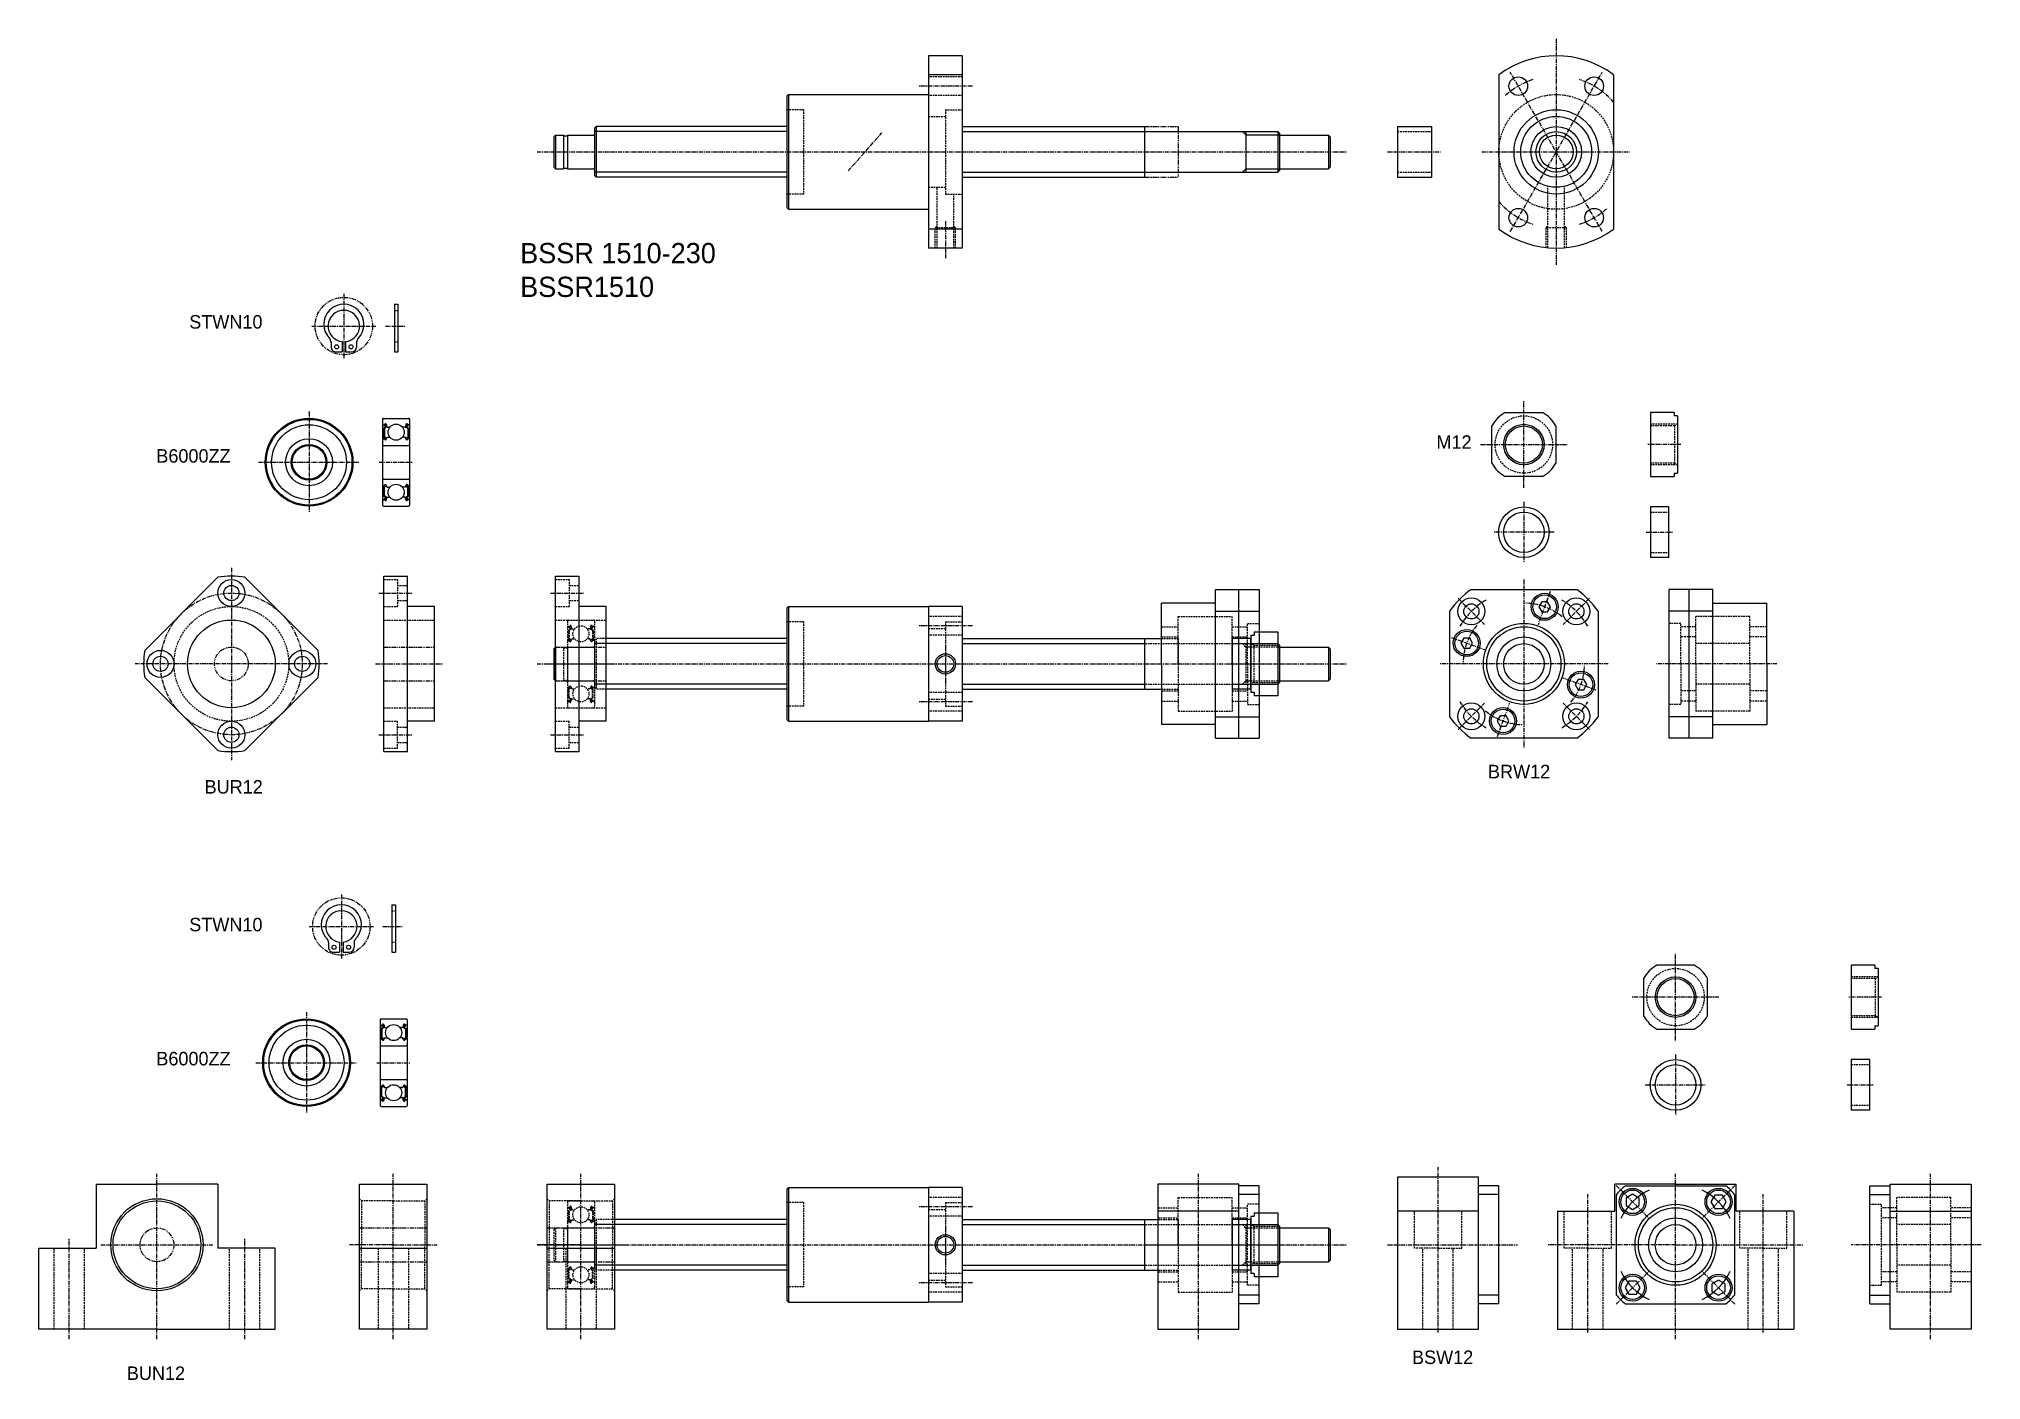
# Model space of a CAD drawing. Extents: x -133 to 443, y -316 to 82.
import ezdxf

# ---------------------------------------------------------------- set-up
doc = ezdxf.new("R2010")
doc.units = 0
for name, pattern in [('CENTER', [2, 1.25, -0.25, 0.25, -0.25]), ('DASHED', [0.75, 0.5, -0.25]), ('PHANTOM', [2.5, 1.25, -0.25, 0.25, -0.25, 0.25, -0.25])]:
    doc.linetypes.add(name, pattern=pattern)
doc.layers.get('0').update_dxf_attribs({"linetype": 'CONTINUOUS'})
doc.layers.add('CENTER', color=1, linetype='CENTER')

msp = doc.modelspace()

# ---------------------------------------------------------------- texts
at = {"color": 7, "linetype": 'CONTINUOUS'}
for s, p in [('BSSR 1510-230', (10, 15.14)), ('BSSR1510', (10, 5.14))]:
    msp.add_text(s, height=6, dxfattribs=at).set_placement(p)
for s, p in [('STWN10', (-88.04, -4.24)), ('B6000ZZ', (-97.8, -43.96)), ('M12', (281.51, -39.86)), ('BUR12', (-83.5, -142.02)), ('BRW12', (296.78, -137.5)), ('STWN10', (-88.04, -182.84)), ('B6000ZZ', (-97.8, -222.56)), ('BSW12', (274.28, -311.06)), ('BUN12', (-106.53, -315.78))]:
    msp.add_text(s, height=4).set_placement(p)

# ---------------------------------------------------------------- blocks, each defined once
blk = doc.blocks.new('BSSR1510')
at = {"color": 7, "linetype": 'CONTINUOUS'}
for p, q in [((-10, 28.5), (-10, -28.5)), ((0, 28.5), (-10, 28.5)), ((0, 28.5), (0, -28.5)), ((0, 22.87), (-10, 22.87)), ((-52, 16.5), (-51.5, 17)), ((-52, 16.5), (-52, -16.5)), ((-51.5, 17), (-10, 17)), ((-51.5, 17), (-51.5, -17)), ((-109, 7), (-108.5, 7.5)), ((-109, 7), (-109, -7)), ((-52, 7.5), (-108.5, 7.5)), ((-108.5, 7.5), (-108.5, -7.5)), ((0, 7.5), (54, 7.5)), ((54, 7.5), (54, -7.5)), ((54.2, 6), (93.5, 6)), ((84, 6), (84, -6)), ((93.5, 6), (93.5, -6)), ((93.5, 6), (94, 5.5)), ((-121, 4.5), (-120.5, 5)), ((-121, 4.5), (-121, -4.5)), ((-120.5, 5), (-120.5, -5)), ((-120.5, 5), (-118.15, 5)), ((-118.15, 5), (-118.15, -5)), ((-118.15, 4.8), (-117, 4.8)), ((-117, 5), (-117, -5)), ((-117, 5), (-109.2, 5)), ((-109, 3.6), (-109, 3.6)), ((-109, 0), (-109, 0)), ((94, 5.5), (94, -5.5)), ((94, 5), (108.5, 5)), ((108.5, 5), (108.5, -5)), ((108.5, 5), (109, 4.5)), ((109, 4.5), (109, -4.5)), ((-121, -4.5), (-120.5, -5)), ((-120.5, -5), (-118.15, -5)), ((-118.15, -4.8), (-117, -4.8)), ((-117, -5), (-109.2, -5)), ((94, -5.5), (93.5, -6)), ((94, -5), (108.5, -5)), ((109, -4.5), (108.5, -5)), ((-109, -7), (-108.5, -7.5)), ((-52, -7.5), (-108.5, -7.5)), ((0, -7.5), (54, -7.5)), ((54.2, -6), (93.5, -6)), ((-51.5, -17), (-52, -16.5)), ((-51.5, -17), (-10, -17)), ((0, -22.87), (-10, -22.87)), ((0, -28.5), (-10, -28.5))]:
    blk.add_line(p, q, dxfattribs=at)
at = {"color": 3, "linetype": 'DASHED'}
for p, q in [((0, 22.24), (-10, 22.24)), ((-47, 12.5), (-52, 12.5)), ((-47, 12.5), (-47, -12.5)), ((0, 16.74), (-10, 16.74)), ((-5, 12.5), (-5, -12.5)), ((-5, 12.5), (0, 12.5)), ((-10, 10.5), (-5, 10.5)), ((-10, -10.5), (-5, -10.5)), ((-7.46, -28.5), (-7.46, -10.5)), ((-47, -12.5), (-52, -12.5)), ((-5, -12.5), (0, -12.5)), ((-2.54, -28.5), (-2.54, -12.5)), ((-8, -22.5), (-7.46, -21.96)), ((-2, -22.5), (-8, -22.5)), ((-8, -28.5), (-8, -22.5)), ((-2, -22.5), (-2.54, -21.96)), ((-2, -28.5), (-2, -22.5))]:
    blk.add_line(p, q, dxfattribs=at)
at = {"color": 3, "linetype": 'CONTINUOUS'}
for p, q in [((-52, 6), (-109, 6)), ((0, 6), (54, 6)), ((83.05, 6), (84, 5.05)), ((84, 5.05), (94, 5.05)), ((83.05, -6), (84, -5.05)), ((84, -5.05), (94, -5.05)), ((-52, -6), (-109, -6)), ((0, -6), (54, -6))]:
    blk.add_line(p, q, dxfattribs=at)
at = {"color": 3, "linetype": 'PHANTOM'}
for p, q in [((54, 7.5), (64, 7.5)), ((64, 7.5), (64, -7.5)), ((54, -7.5), (64, -7.5))]:
    blk.add_line(p, q, dxfattribs=at)
at = {"color": 7, "linetype": 'CONTINUOUS'}
for centre, start, end in [((54.2, 6.2), 180, 270), ((-109.2, 5.2), 270, 0), ((-109.2, -5.2), 0, 90), ((54.2, -6.2), 90, 180)]:
    blk.add_arc(centre, 0.2, start, end, dxfattribs=at)
at = {"layer": 'CENTER', "color": 1, "linetype": 'CENTER'}
for p, q in [((3, 19.49), (-13, 19.49)), ((-126, 0), (114, 0)), ((-33.81, -5.66), (-23.81, 5.66)), ((-5, -20.55), (-5, -31.5))]:
    blk.add_line(p, q, dxfattribs=at)
blk = doc.blocks.new('BUN12')
at = {"color": 7, "linetype": 'CONTINUOUS'}
for p, q in [((0, -25), (0, 18)), ((0, 18), (20, 18)), ((20, 18), (20, -25)), ((0, -1), (20, -1)), ((20, -25), (0, -25))]:
    blk.add_line(p, q, dxfattribs=at)
at = {"color": 3, "linetype": 'DASHED'}
for p, q in [((0, 13.65), (0.65, 13)), ((0.65, 13), (0.65, 0)), ((10, 13), (0.65, 13)), ((10, 13), (19.35, 13)), ((20, 13.65), (19.35, 13)), ((19.35, 13), (19.35, 0)), ((0.65, -13), (0.65, 0)), ((19.35, -13), (19.35, 0)), ((5.5, -1), (5.5, -25)), ((14.5, -1), (14.5, -25)), ((0, -13.65), (0.65, -13)), ((10, -13), (0.65, -13)), ((10, -13), (19.35, -13)), ((20, -13.65), (19.35, -13))]:
    blk.add_line(p, q, dxfattribs=at)
at = {"color": 3, "linetype": 'PHANTOM'}
for p, q in [((0, 5), (20, 5)), ((0, -5), (20, -5))]:
    blk.add_line(p, q, dxfattribs=at)
at = {"layer": 'CENTER', "color": 1, "linetype": 'CENTER'}
for p, q in [((10, -28), (10, 21)), ((10, 0), (-3, 0)), ((10, 0), (23, 0))]:
    blk.add_line(p, q, dxfattribs=at)
blk = doc.blocks.new('BUR12')
at = {"color": 7, "linetype": 'CONTINUOUS'}
for p, q in [((0, -26), (0, 26)), ((0, 26), (7, 26)), ((7, -26), (7, 26)), ((15, 17), (7, 17)), ((15, -17), (15, 17)), ((15, -17), (7, -17)), ((0, -26), (7, -26))]:
    blk.add_line(p, q, dxfattribs=at)
at = {"color": 3, "linetype": 'DASHED'}
for p, q in [((0, 25), (4, 25)), ((4, 25), (4, 17)), ((4, 23.25), (7, 23.25)), ((4, 18.75), (7, 18.75)), ((0, 17), (4, 17)), ((0, 13), (15, 13)), ((0, -13), (15, -13)), ((0, -17), (4, -17)), ((4, -25), (4, -17)), ((7, -25), (7, -17)), ((4, -18.75), (7, -18.75)), ((0, -25), (4, -25)), ((4, -23.25), (7, -23.25))]:
    blk.add_line(p, q, dxfattribs=at)
at = {"color": 3, "linetype": 'PHANTOM'}
for p, q in [((0, 5), (15, 5)), ((0, -5), (15, -5))]:
    blk.add_line(p, q, dxfattribs=at)
at = {"layer": 'CENTER', "color": 1, "linetype": 'CENTER'}
for p, q in [((-1.5, 21), (8.5, 21)), ((-2.5, 0), (17.5, 0)), ((-1.5, -21), (8.5, -21))]:
    blk.add_line(p, q, dxfattribs=at)
blk = doc.blocks.new('BSW12')
at = {"color": 7, "linetype": 'CONTINUOUS'}
for p, q in [((0, -17.5), (0, 17.5)), ((0, 17.5), (6, 17.5)), ((6, -15.05), (6, 18)), ((6, 18), (30, 18)), ((30, 18), (30, -25)), ((0, 14.92), (6, 14.92)), ((6, 10), (30, 10)), ((0, -14.92), (6, -14.92)), ((6, -25), (6, -15.05)), ((0, -17.5), (6, -17.5)), ((30, -25), (6, -25))]:
    blk.add_line(p, q, dxfattribs=at)
at = {"color": 3, "linetype": 'DASHED'}
for p, q in [((0, 12), (3.5, 12)), ((3.5, -12), (3.5, 12)), ((8, 0), (8, 14)), ((24, 14), (8, 14)), ((24, 0), (24, 14)), ((8, 11), (3.5, 11)), ((8, 8), (3.5, 8)), ((24, 6), (8, 6)), ((30, 11), (24, 11)), ((30, 8), (24, 8)), ((8, 0), (8, -14)), ((24, 0), (24, -14)), ((8, -8), (3.5, -8)), ((8, -11), (3.5, -11)), ((24, -6), (8, -6)), ((30, -8), (24, -8)), ((30, -11), (24, -11)), ((0, -12), (3.5, -12)), ((24, -14), (8, -14))]:
    blk.add_line(p, q, dxfattribs=at)
at = {"layer": 'CENTER', "color": 1, "linetype": 'CENTER'}
for p, q in [((18, -28), (18, 21)), ((33, 0), (-5.5, 0))]:
    blk.add_line(p, q, dxfattribs=at)
blk = doc.blocks.new('BRW12')
at = {"color": 7, "linetype": 'CONTINUOUS'}
for p, q in [((0, 22), (0, -22)), ((13, 22), (0, 22)), ((6, -22), (6, 22)), ((13, -22), (13, 22)), ((13, 18), (29, 18)), ((29, 0), (29, 18)), ((13, 15.65), (0, 15.65)), ((29, 0), (29, -18)), ((13, -15.65), (0, -15.65)), ((13, -22), (0, -22)), ((13, -18), (29, -18))]:
    blk.add_line(p, q, dxfattribs=at)
at = {"color": 3, "linetype": 'DASHED'}
for p, q in [((3.5, 12), (0, 12)), ((3.5, 0), (3.5, 12)), ((8, 0), (8, 14)), ((24, 14), (8, 14)), ((24, 0), (24, 14)), ((8, 11), (3.5, 11)), ((8, 8), (3.5, 8)), ((24, 6), (8, 6)), ((29, 11), (24, 11)), ((29, 8), (24, 8)), ((3.5, 0), (3.5, -12)), ((8, 0), (8, -14)), ((24, 0), (24, -14)), ((8, -8), (3.5, -8)), ((8, -11), (3.5, -11)), ((24, -6), (8, -6)), ((29, -8), (24, -8)), ((29, -11), (24, -11)), ((3.5, -12), (0, -12)), ((24, -14), (8, -14))]:
    blk.add_line(p, q, dxfattribs=at)
at = {"layer": 'CENTER', "color": 1, "linetype": 'CENTER'}
blk.add_line((32, 0), (-3.71, 0), dxfattribs=at)
blk = doc.blocks.new('M12NAT-V')
at = {"color": 7, "linetype": 'CONTINUOUS'}
for p, q in [((0, 9.5), (0, -9.5)), ((7, 9.5), (0, 9.5)), ((7, 9.5), (7, 8.5)), ((8, 8.5), (7, 8.5)), ((8, 8.5), (8, -8.5)), ((0, -9.5), (7, -9.5)), ((7, -8.5), (7, -9.5)), ((7, -8.5), (8, -8.5))]:
    blk.add_line(p, q, dxfattribs=at)
at = {"color": 3, "linetype": 'DASHED'}
for p, q in [((8, 6), (0, 6)), ((7.13, 5.5), (8, 6)), ((7.13, 5.5), (0, 5.5)), ((7.13, 5.5), (7.13, -5.5)), ((7.13, -5.5), (0, -5.5)), ((7.13, -5.5), (8, -6)), ((8, -6), (0, -6))]:
    blk.add_line(p, q, dxfattribs=at)
at = {"layer": 'CENTER', "color": 1, "linetype": 'CENTER'}
blk.add_line((9, 0), (-1, 0), dxfattribs=at)
blk = doc.blocks.new('SP12')
at = {"color": 7, "linetype": 'CONTINUOUS'}
for p, q in [((0, 7.5), (0, -7.5)), ((5.5, 7.5), (0, 7.5)), ((5.5, -7.5), (5.5, 7.5)), ((5.5, -7.5), (0, -7.5))]:
    blk.add_line(p, q, dxfattribs=at)
at = {"color": 3, "linetype": 'DASHED'}
for p, q in [((0, 6), (5.5, 6)), ((0, -6), (5.5, -6))]:
    blk.add_line(p, q, dxfattribs=at)
at = {"layer": 'CENTER', "color": 1, "linetype": 'CENTER'}
blk.add_line((-1.25, 0), (6.75, 0), dxfattribs=at)
blk = doc.blocks.new('B6000ZZ')
at = {"color": 3, "linetype": 'DASHED'}
for p, q in [((0, 12.7), (0, -12.7)), ((0.3, 13), (7.7, 13)), ((8, 12.7), (8, -12.7)), ((0.1, 11.1), (0.46, 11.1)), ((0.1, 6.95), (0.45, 6.95)), ((0.98, 10.5), (0.33, 10.12)), ((0.33, 10.12), (0.33, 7.3)), ((0.45, 11.09), (0.62, 11.29)), ((0.45, 6.95), (0.64, 6.72)), ((0.6, 10.67), (0.46, 10.82)), ((1.18, 10.38), (0.53, 10.01)), ((0.53, 10.01), (0.53, 7.3)), ((0.93, 7.3), (0.53, 7.3)), ((0.53, 7.1), (0.93, 7.1)), ((0.6, 10.96), (0.77, 11.16)), ((0.74, 10.82), (0.6, 10.96)), ((0.6, 10.67), (0.74, 10.82)), ((0.79, 6.65), (0.89, 6.65)), ((0.93, 7.1), (0.93, 7.3)), ((0.95, 11.1), (0.98, 10.5)), ((1.08, 6.78), (1.28, 7.33)), ((1.15, 11.12), (1.2, 10.49)), ((1.18, 10.75), (1.18, 10.38)), ((1.3, 10.4), (2.15, 10.4)), ((1.37, 7.4), (2.15, 7.4)), ((6.7, 10.4), (5.85, 10.4)), ((6.63, 7.4), (5.85, 7.4)), ((6.92, 6.78), (6.72, 7.33)), ((6.85, 11.12), (6.8, 10.49)), ((6.82, 10.75), (6.82, 10.38)), ((6.82, 10.38), (7.47, 10.01)), ((7.05, 11.1), (7.02, 10.5)), ((7.02, 10.5), (7.67, 10.12)), ((7.07, 7.3), (7.47, 7.3)), ((7.07, 7.1), (7.07, 7.3)), ((7.47, 7.1), (7.07, 7.1)), ((7.21, 6.65), (7.11, 6.65)), ((7.4, 10.96), (7.23, 11.16)), ((7.26, 10.82), (7.4, 10.96)), ((7.4, 10.67), (7.26, 10.82)), ((7.55, 6.95), (7.36, 6.72)), ((7.55, 11.09), (7.38, 11.29)), ((7.4, 10.67), (7.54, 10.82)), ((7.47, 10.01), (7.47, 7.3)), ((7.9, 11.1), (7.54, 11.1)), ((7.9, 6.95), (7.55, 6.95)), ((7.67, 10.12), (7.67, 7.3)), ((0.3, 5), (7.7, 5)), ((0.3, -5), (7.7, -5)), ((0.1, -6.95), (0.45, -6.95)), ((0.1, -11.1), (0.46, -11.1)), ((0.33, -10.12), (0.33, -7.3)), ((0.98, -10.5), (0.33, -10.12)), ((0.45, -6.95), (0.64, -6.72)), ((0.45, -11.09), (0.62, -11.29)), ((0.6, -10.67), (0.46, -10.82)), ((0.53, -7.1), (0.93, -7.1)), ((0.53, -10.01), (0.53, -7.3)), ((0.93, -7.3), (0.53, -7.3)), ((1.18, -10.38), (0.53, -10.01)), ((0.6, -10.67), (0.74, -10.82)), ((0.74, -10.82), (0.6, -10.96)), ((0.6, -10.96), (0.77, -11.16)), ((0.79, -6.65), (0.89, -6.65)), ((0.93, -7.1), (0.93, -7.3)), ((0.95, -11.1), (0.98, -10.5)), ((1.08, -6.78), (1.28, -7.33)), ((1.15, -11.12), (1.2, -10.49)), ((1.18, -10.75), (1.18, -10.38)), ((1.3, -10.4), (2.15, -10.4)), ((1.37, -7.4), (2.15, -7.4)), ((6.63, -7.4), (5.85, -7.4)), ((6.7, -10.4), (5.85, -10.4)), ((6.92, -6.78), (6.72, -7.33)), ((6.85, -11.12), (6.8, -10.49)), ((6.82, -10.38), (7.47, -10.01)), ((6.82, -10.75), (6.82, -10.38)), ((7.02, -10.5), (7.67, -10.12)), ((7.05, -11.1), (7.02, -10.5)), ((7.47, -7.1), (7.07, -7.1)), ((7.07, -7.1), (7.07, -7.3)), ((7.07, -7.3), (7.47, -7.3)), ((7.21, -6.65), (7.11, -6.65)), ((7.4, -10.96), (7.23, -11.16)), ((7.4, -10.67), (7.26, -10.82)), ((7.26, -10.82), (7.4, -10.96)), ((7.55, -6.95), (7.36, -6.72)), ((7.55, -11.09), (7.38, -11.29)), ((7.4, -10.67), (7.54, -10.82)), ((7.47, -10.01), (7.47, -7.3)), ((7.9, -11.1), (7.54, -11.1)), ((7.9, -6.95), (7.55, -6.95)), ((7.67, -10.12), (7.67, -7.3)), ((0.3, -13), (7.7, -13))]:
    blk.add_line(p, q, dxfattribs=at)
for centre in [(4, 8.9), (4, -8.9)]:
    blk.add_circle(centre, 2.38, dxfattribs=at)
for centre, radius, start, end in [((0.3, 12.7), 0.3, 90, 180), ((7.7, 12.7), 0.3, 0, 90), ((0.1, 11.2), 0.1, 180, 270), ((0.1, 6.85), 0.1, 90, 180.81025), ((0.53, 7.3), 0.2, 180, 270), ((0.6, 10.96), 0.2, 140.13695, 225.00202), ((0.85, 11.1), 0.3, 4.93539, 140.13695), ((0.79, 6.85), 0.2, 219.97618, 270), ((0.85, 11.1), 0.1, 3.10166, 139.95027), ((0.89, 6.85), 0.2, 270, 339.99156), ((1.3, 10.5), 0.1, 184.93539, 270), ((1.37, 7.3), 0.1, 90, 159.99156), ((6.63, 7.3), 0.1, 20.00844, 90), ((6.7, 10.5), 0.1, 270, 355.06461), ((7.15, 11.1), 0.3, 39.86305, 175.06461), ((7.11, 6.85), 0.2, 200.00844, 270), ((7.15, 11.1), 0.1, 40.04973, 176.89834), ((7.21, 6.85), 0.2, 270, 320.02382), ((7.47, 7.3), 0.2, 270, 0), ((7.4, 10.96), 0.2, 314.99798, 39.86305), ((7.9, 11.2), 0.1, 270, 0), ((7.9, 6.85), 0.1, 359.18975, 90), ((0.3, 5.3), 0.3, 180, 270), ((7.7, 5.3), 0.3, 270, 0), ((0.3, -5.3), 0.3, 90, 180), ((7.7, -5.3), 0.3, 0, 90), ((0.1, -6.85), 0.1, 179.18975, 270), ((0.1, -11.2), 0.1, 90, 180), ((0.53, -7.3), 0.2, 90, 180), ((0.6, -10.96), 0.2, 134.99798, 219.86305), ((0.85, -11.1), 0.3, 219.86305, 355.06461), ((0.79, -6.85), 0.2, 90, 140.02382), ((0.85, -11.1), 0.1, 220.04973, 356.89834), ((0.89, -6.85), 0.2, 20.00844, 90), ((1.3, -10.5), 0.1, 90, 175.06461), ((1.37, -7.3), 0.1, 200.00844, 270), ((6.63, -7.3), 0.1, 270, 339.99156), ((6.7, -10.5), 0.1, 4.93539, 90), ((7.15, -11.1), 0.3, 184.93539, 320.13695), ((7.11, -6.85), 0.2, 90, 159.99156), ((7.15, -11.1), 0.1, 183.10166, 319.95027), ((7.21, -6.85), 0.2, 39.97618, 90), ((7.47, -7.3), 0.2, 0, 90), ((7.4, -10.96), 0.2, 320.13695, 45.00202), ((7.9, -6.85), 0.1, 270, 0.81025), ((7.9, -11.2), 0.1, 0, 90), ((0.3, -12.7), 0.3, 180, 270), ((7.7, -12.7), 0.3, 270, 0)]:
    blk.add_arc(centre, radius, start, end, dxfattribs=at)
at = {"layer": 'CENTER', "color": 1, "linetype": 'CENTER'}
blk.add_line((-1, 0), (9, 0), dxfattribs=at)
blk = doc.blocks.new('BSSR1510-2')
at = {"color": 7, "linetype": 'CONTINUOUS'}
for p, q in [((-52, 16.5), (-51.5, 17)), ((-52, 16.5), (-52, -16.5)), ((-51.5, 17), (-10, 17)), ((-51.5, 17), (-51.5, -17)), ((-10, 17), (-10, -17)), ((0, 17), (-10, 17)), ((0, 17), (0, -17)), ((-52, 7.5), (-105.5, 7.5)), ((0, 7.5), (54, 7.5)), ((54, 7.5), (59, 7.5)), ((54, 7.5), (54, -7.5)), ((93.5, 6), (93.5, -6)), ((93.5, 6), (94, 5.5)), ((-121, 4.5), (-120.5, 5)), ((-121, 4.5), (-121, -4.5)), ((-120.5, 5), (-120.5, -5)), ((94, 5.5), (94, -5.5)), ((94, 5), (108.5, 5)), ((108.5, 5), (108.5, -5)), ((108.5, 5), (109, 4.5)), ((109, 4.5), (109, -4.5)), ((-121, -4.5), (-120.5, -5)), ((94, -5.5), (93.5, -6)), ((94, -5), (108.5, -5)), ((109, -4.5), (108.5, -5)), ((-52, -7.5), (-105.5, -7.5)), ((0, -7.5), (54, -7.5)), ((54, -7.5), (59, -7.5)), ((-51.5, -17), (-52, -16.5)), ((-51.5, -17), (-10, -17)), ((0, -17), (-10, -17))]:
    blk.add_line(p, q, dxfattribs=at)
at = {"color": 3, "linetype": 'DASHED'}
for p, q in [((-47, 12.5), (-52, 12.5)), ((-47, 12.5), (-47, -12.5)), ((0, 14), (-10, 14)), ((-5, 12.5), (-5, -12.5)), ((-5, 12.5), (0, 12.5)), ((-109, 7), (-108.5, 7.5)), ((-109, 7), (-109, -7)), ((-108.5, 7.5), (-108.5, -7.5)), ((-105.5, 7.5), (-108.5, 7.5)), ((-10, 10.5), (-5, 10.5)), ((0, 8.5), (-10, 8.5)), ((54.2, 6), (64, 6)), ((59, 7.5), (64, 7.5)), ((64, 7.5), (64, -7.5)), ((64, 6), (93.5, 6)), ((83.05, 6), (84, 5.05)), ((84, 6), (84, -6)), ((-120.5, 5), (-118.15, 5)), ((-118.15, 5), (-118.15, -5)), ((-118.15, 4.8), (-117, 4.8)), ((-117, 5), (-117, -5)), ((-117, 5), (-109.2, 5)), ((-109, 3.6), (-109, 3.6)), ((-109, 0), (-109, 0)), ((84, 5.05), (94, 5.05)), ((-120.5, -5), (-118.15, -5)), ((-118.15, -4.8), (-117, -4.8)), ((-117, -5), (-109.2, -5)), ((83.05, -6), (84, -5.05)), ((84, -5.05), (94, -5.05)), ((-109, -7), (-108.5, -7.5)), ((-105.5, -7.5), (-108.5, -7.5)), ((0, -8.5), (-10, -8.5)), ((-10, -10.5), (-5, -10.5)), ((54.2, -6), (64, -6)), ((59, -7.5), (64, -7.5)), ((64, -6), (93.5, -6)), ((-47, -12.5), (-52, -12.5)), ((0, -14), (-10, -14)), ((-5, -12.5), (0, -12.5))]:
    blk.add_line(p, q, dxfattribs=at)
at = {"color": 3, "linetype": 'CONTINUOUS'}
for p, q in [((-52, 6), (-109, 6)), ((0, 6), (54, 6)), ((-52, -6), (-109, -6)), ((0, -6), (54, -6))]:
    blk.add_line(p, q, dxfattribs=at)
blk.add_circle((-5, 0), 3, dxfattribs=at)
at = {"color": 7, "linetype": 'CONTINUOUS'}
blk.add_circle((-5, 0), 2.46, dxfattribs=at)
blk.add_arc((54.2, 6.2), 0.2, 180, 270, dxfattribs=at)
at = {"color": 3, "linetype": 'DASHED'}
for centre, start, end in [((-109.2, 5.2), 270, 0), ((-109.2, -5.2), 0, 90), ((54.2, -6.2), 90, 180)]:
    blk.add_arc(centre, 0.2, start, end, dxfattribs=at)
at = {"layer": 'CENTER', "color": 1, "linetype": 'CENTER'}
for p, q in [((3, 11.25), (-13, 11.25)), ((-126, 0), (114, 0)), ((-5, 5.47), (-5, -5.47)), ((3, -11.25), (-13, -11.25))]:
    blk.add_line(p, q, dxfattribs=at)
blk = doc.blocks.new('BSSR1510-3')
at = {"color": 7, "linetype": 'CONTINUOUS'}
for p, q in [((-52, 16.5), (-51.5, 17)), ((-52, 16.5), (-52, -16.5)), ((-51.5, 17), (-10, 17)), ((-51.5, 17), (-51.5, -17)), ((-10, 17), (-10, -17)), ((0, 17), (-10, 17)), ((0, 17), (0, -17)), ((-52, 7.5), (-103, 7.5)), ((0, 7.5), (54, 7.5)), ((54, 7.5), (58, 7.5)), ((54, 7.5), (54, -7.5)), ((93.5, 6), (94, 5.5)), ((94, 5.5), (94, -5.5)), ((94, 5), (108.5, 5)), ((108.5, 5), (108.5, -5)), ((108.5, 5), (109, 4.5)), ((109, 4.5), (109, -4.5)), ((94, -5.5), (93.5, -6)), ((94, -5), (108.5, -5)), ((109, -4.5), (108.5, -5)), ((-52, -7.5), (-103, -7.5)), ((0, -7.5), (54, -7.5)), ((54, -7.5), (58, -7.5)), ((-51.5, -17), (-52, -16.5)), ((-51.5, -17), (-10, -17)), ((0, -17), (-10, -17))]:
    blk.add_line(p, q, dxfattribs=at)
at = {"color": 3, "linetype": 'DASHED'}
for p, q in [((-47, 12.5), (-52, 12.5)), ((-47, 12.5), (-47, -12.5)), ((0, 14), (-10, 14)), ((-5, 12.5), (-5, -12.5)), ((-5, 12.5), (0, 12.5)), ((-109, 7), (-108.5, 7.5)), ((-109, 7), (-109, -7)), ((-108.5, 7.5), (-108.5, -7.5)), ((-103, 7.5), (-108.5, 7.5)), ((-10, 10.5), (-5, 10.5)), ((0, 8.5), (-10, 8.5)), ((54.2, 6), (64, 6)), ((58, 7.5), (64, 7.5)), ((64, 7.5), (64, -7.5)), ((64, 6), (93.5, 6)), ((83.05, 6), (84, 5.05)), ((84, 6), (84, -6)), ((93.5, 6), (93.5, -6)), ((-121, 4.5), (-120.5, 5)), ((-121, 4.5), (-121, -4.5)), ((-120.5, 5), (-120.5, -5)), ((-120.5, 5), (-118.15, 5)), ((-118.15, 5), (-118.15, -5)), ((-118.15, 4.8), (-117, 4.8)), ((-117, 5), (-109.2, 5)), ((-117, 5), (-117, -5)), ((-109, 3.6), (-109, 3.6)), ((-109, 0), (-109, 0)), ((84, 5.05), (94, 5.05)), ((-121, -4.5), (-120.5, -5)), ((-120.5, -5), (-118.15, -5)), ((-118.15, -4.8), (-117, -4.8)), ((-117, -5), (-109.2, -5)), ((83.05, -6), (84, -5.05)), ((84, -5.05), (94, -5.05)), ((-109, -7), (-108.5, -7.5)), ((-103, -7.5), (-108.5, -7.5)), ((0, -8.5), (-10, -8.5)), ((-10, -10.5), (-5, -10.5)), ((54.2, -6), (64, -6)), ((58, -7.5), (64, -7.5)), ((64, -6), (93.5, -6)), ((-47, -12.5), (-52, -12.5)), ((0, -14), (-10, -14)), ((-5, -12.5), (0, -12.5))]:
    blk.add_line(p, q, dxfattribs=at)
at = {"color": 3, "linetype": 'CONTINUOUS'}
for p, q in [((-52, 6), (-109, 6)), ((0, 6), (54, 6)), ((-52, -6), (-109, -6)), ((0, -6), (54, -6))]:
    blk.add_line(p, q, dxfattribs=at)
blk.add_circle((-5, 0), 3, dxfattribs=at)
at = {"color": 7, "linetype": 'CONTINUOUS'}
blk.add_circle((-5, 0), 2.46, dxfattribs=at)
blk.add_arc((54.2, 6.2), 0.2, 180, 270, dxfattribs=at)
at = {"color": 3, "linetype": 'DASHED'}
for centre, start, end in [((-109.2, 5.2), 270, 0), ((-109.2, -5.2), 0, 90), ((54.2, -6.2), 90, 180)]:
    blk.add_arc(centre, 0.2, start, end, dxfattribs=at)
at = {"layer": 'CENTER', "color": 1, "linetype": 'CENTER'}
for p, q in [((3, 11.25), (-13, 11.25)), ((-126, 0), (114, 0)), ((-5, 5.47), (-5, -5.47)), ((3, -11.25), (-13, -11.25))]:
    blk.add_line(p, q, dxfattribs=at)

# ---------------------------------------------------------------- linework, layer by layer
at = {"color": 7, "linetype": 'CONTINUOUS'}
for p, q in [((300, 71), (300, 25.25)), ((334, 71), (334, 25.25)), ((270, 55.63), (280, 55.63)), ((270, 55.63), (270, 40.63)), ((280, 55.63), (280, 40.63)), ((270, 40.63), (280, 40.63)), ((-27.24, 2.97), (-27.24, -11.13)), ((-27.24, 2.97), (-26.24, 2.97)), ((-26.24, 2.97), (-26.24, -11.13)), ((-46.04, -8.21), (-46.04, -9.63)), ((-44.54, -11.13), (-42.74, -11.13)), ((-42.74, -8.1), (-42.74, -11.13)), ((-42.74, -8.86), (-42.74, -8.86)), ((-42.74, -9.61), (-42.74, -9.61)), ((-41.74, -8.1), (-41.74, -11.13)), ((-41.74, -11.13), (-39.94, -11.13)), ((-38.44, -8.21), (-38.44, -9.63)), ((-27.24, -11.13), (-26.24, -11.13)), ((297.91, -44.13), (297.91, -33.04)), ((301.86, -29.09), (312.95, -29.09)), ((316.91, -33.04), (316.91, -44.13)), ((312.95, -48.09), (301.86, -48.09)), ((307.41, -48.09), (307.41, -48.09)), ((310.18, -48.09), (310.18, -48.09)), ((-79.57, -77.9), (-101.25, -99.58)), ((-71.55, -77.9), (-49.87, -99.58)), ((291.76, -81.59), (323.06, -81.59)), ((285.41, -87.93), (285.41, -119.24)), ((329.41, -87.93), (329.41, -119.24)), ((-101.25, -107.6), (-79.57, -129.27)), ((-49.87, -107.6), (-71.55, -129.27)), ((323.06, -125.59), (291.76, -125.59)), ((-27.98, -174.96), (-27.98, -189.06)), ((-27.98, -174.96), (-26.98, -174.96)), ((-26.98, -174.96), (-26.98, -189.06)), ((-46.78, -186.15), (-46.78, -187.56)), ((-45.28, -189.06), (-43.48, -189.06)), ((-43.48, -186.03), (-43.48, -189.06)), ((-43.48, -186.79), (-43.48, -186.79)), ((-43.48, -187.55), (-43.48, -187.55)), ((-42.48, -186.03), (-42.48, -189.06)), ((-42.48, -189.06), (-40.68, -189.06)), ((-39.18, -186.15), (-39.18, -187.56)), ((-27.98, -189.06), (-26.98, -189.06)), ((357.91, -192.84), (346.82, -192.84)), ((404.41, -192.84), (404.41, -211.84)), ((411.41, -192.84), (404.41, -192.84)), ((411.41, -192.84), (411.41, -193.84)), ((412.41, -193.84), (411.41, -193.84)), ((412.41, -193.84), (412.41, -210.84)), ((342.86, -196.8), (342.86, -207.89)), ((361.86, -207.89), (361.86, -196.8)), ((346.82, -211.84), (357.91, -211.84)), ((349.59, -211.84), (349.59, -211.84)), ((352.36, -211.84), (352.36, -211.84)), ((404.41, -211.84), (411.41, -211.84)), ((411.41, -210.84), (411.41, -211.84)), ((411.41, -210.84), (412.41, -210.84)), ((404.41, -220.84), (404.41, -235.84)), ((409.91, -220.84), (404.41, -220.84)), ((409.91, -235.84), (409.91, -220.84)), ((409.91, -235.84), (404.41, -235.84)), ((-115.61, -257.73), (-97.61, -257.73)), ((-115.61, -257.73), (-115.61, -276.73)), ((-79.61, -257.73), (-97.61, -257.73)), ((-79.61, -257.73), (-79.61, -276.73)), ((270, -255.73), (270, -300.73)), ((294, -255.73), (270, -255.73)), ((294, -256.68), (294, -255.73)), ((294, -290.78), (294, -256.68)), ((300, -258.23), (294, -258.23)), ((300, -293.23), (300, -258.23)), ((352.36, -257.73), (334.36, -257.73)), ((334.36, -265.73), (334.36, -257.73)), ((337.44, -258.23), (367.29, -258.23)), ((352.36, -257.73), (370.36, -257.73)), ((370.36, -265.73), (370.36, -257.73)), ((300, -260.8), (294, -260.8)), ((334.86, -290.65), (334.86, -260.8)), ((339.64, -260.75), (337.69, -261.87)), ((337.69, -261.87), (337.69, -264.12)), ((337.69, -264.12), (339.64, -265.25)), ((341.58, -261.87), (339.64, -260.75)), ((339.64, -265.25), (341.58, -264.12)), ((341.58, -264.12), (341.58, -261.87)), ((363.97, -261.05), (362.84, -263)), ((362.84, -263), (363.97, -264.95)), ((366.22, -261.05), (363.97, -261.05)), ((367.34, -263), (366.22, -261.05)), ((366.22, -264.95), (367.34, -263)), ((369.86, -260.8), (369.86, -290.65)), ((294, -265.73), (270, -265.73)), ((317.36, -265.73), (334.36, -265.73)), ((317.36, -265.73), (317.36, -300.73)), ((363.97, -264.95), (366.22, -264.95)), ((387.36, -265.73), (370.36, -265.73)), ((387.36, -265.73), (387.36, -300.73)), ((-132.61, -300.73), (-132.61, -276.73)), ((-62.61, -300.73), (-62.61, -276.73)), ((338.51, -286.51), (337.39, -288.45)), ((340.76, -286.51), (338.51, -286.51)), ((341.89, -288.45), (340.76, -286.51)), ((365.09, -286.2), (363.14, -287.33)), ((363.14, -287.33), (363.14, -289.58)), ((367.04, -287.33), (365.09, -286.2)), ((367.04, -289.58), (367.04, -287.33)), ((300, -290.65), (294, -290.65)), ((294, -300.73), (294, -290.78)), ((300, -293.23), (294, -293.23)), ((337.39, -288.45), (338.51, -290.4)), ((337.44, -293.23), (367.29, -293.23)), ((338.51, -290.4), (340.76, -290.4)), ((340.76, -290.4), (341.89, -288.45)), ((363.14, -289.58), (365.09, -290.7)), ((365.09, -290.7), (367.04, -289.58)), ((-97.61, -300.73), (-132.61, -300.73)), ((-97.61, -300.73), (-62.61, -300.73)), ((270, -300.73), (294, -300.73)), ((317.36, -300.73), (387.36, -300.73))]:
    msp.add_line(p, q, dxfattribs=at)
at = {"color": 3, "linetype": 'DASHED'}
for p, q in [((270, 54.13), (280, 54.13)), ((270, 42.13), (280, 42.13)), ((314.54, 19.73), (314.54, 37.92)), ((319.46, 19.73), (319.46, 37.92)), ((314, 25.63), (314.54, 26.17)), ((320, 25.63), (314, 25.63)), ((314, 19.79), (314, 25.63)), ((320, 25.63), (319.46, 26.17)), ((320, 19.79), (320, 25.63)), ((-27.24, 1.17), (-26.24, 1.17)), ((-27.24, -8.13), (-26.24, -8.13)), ((-27.98, -176.76), (-26.98, -176.76)), ((-27.98, -186.06), (-26.98, -186.06)), ((412.41, -196.34), (404.41, -196.34)), ((411.54, -196.84), (404.41, -196.84)), ((411.54, -196.84), (412.41, -196.34)), ((411.54, -196.84), (411.54, -207.84)), ((411.54, -207.84), (404.41, -207.84)), ((412.41, -208.34), (404.41, -208.34)), ((411.54, -207.84), (412.41, -208.34)), ((404.41, -222.34), (409.91, -222.34)), ((404.41, -234.34), (409.91, -234.34)), ((275, -276.73), (275, -265.73)), ((289, -276.73), (289, -265.73)), ((319.36, -276.73), (319.36, -265.73)), ((333.36, -276.73), (333.36, -265.73)), ((371.36, -276.73), (371.36, -265.73)), ((385.36, -276.73), (385.36, -265.73)), ((-128.11, -300.73), (-128.11, -276.73)), ((-119.11, -300.73), (-119.11, -276.73)), ((-76.11, -300.73), (-76.11, -276.73)), ((-67.11, -300.73), (-67.11, -276.73)), ((282, -276.73), (275, -276.73)), ((277.5, -300.73), (277.5, -276.73)), ((282, -276.73), (289, -276.73)), ((286.5, -300.73), (286.5, -276.73)), ((326.36, -276.73), (319.36, -276.73)), ((321.86, -300.73), (321.86, -276.73)), ((326.36, -276.73), (333.36, -276.73)), ((330.86, -300.73), (330.86, -276.73)), ((378.36, -276.73), (371.36, -276.73)), ((373.86, -300.73), (373.86, -276.73)), ((378.36, -276.73), (385.36, -276.73)), ((382.86, -300.73), (382.86, -276.73))]:
    msp.add_line(p, q, dxfattribs=at)
for p, q in [((-30.74, -31.13), (-30.74, -56.53)), ((-30.64, -32.73), (-30.28, -32.73)), ((-30.44, -30.83), (-23.04, -30.83)), ((-29.76, -33.33), (-30.41, -33.7)), ((-30.41, -33.7), (-30.41, -36.53)), ((-30.29, -32.74), (-30.12, -32.54)), ((-30.14, -33.15), (-30.28, -33.01)), ((-29.56, -33.44), (-30.21, -33.82)), ((-30.21, -33.82), (-30.21, -36.53)), ((-30.14, -32.87), (-29.97, -32.67)), ((-30, -33.01), (-30.14, -32.87)), ((-30.14, -33.15), (-30, -33.01)), ((-29.79, -32.73), (-29.76, -33.33)), ((-29.59, -32.7), (-29.54, -33.34)), ((-29.56, -33.08), (-29.56, -33.44)), ((-29.44, -33.43), (-28.59, -33.43)), ((-24.04, -33.43), (-24.89, -33.43)), ((-23.89, -32.7), (-23.94, -33.34)), ((-23.92, -33.08), (-23.92, -33.44)), ((-23.92, -33.44), (-23.27, -33.82)), ((-23.69, -32.73), (-23.72, -33.33)), ((-23.72, -33.33), (-23.07, -33.7)), ((-23.34, -32.87), (-23.51, -32.67)), ((-23.48, -33.01), (-23.34, -32.87)), ((-23.34, -33.15), (-23.48, -33.01)), ((-23.19, -32.74), (-23.36, -32.54)), ((-23.34, -33.15), (-23.2, -33.01)), ((-23.27, -33.82), (-23.27, -36.53)), ((-22.84, -32.73), (-23.2, -32.73)), ((-23.07, -33.7), (-23.07, -36.53)), ((-22.74, -31.13), (-22.74, -56.53)), ((-30.64, -36.88), (-30.29, -36.88)), ((-30.44, -38.83), (-23.04, -38.83)), ((-30.29, -36.88), (-30.1, -37.11)), ((-29.81, -36.53), (-30.21, -36.53)), ((-30.21, -36.73), (-29.81, -36.73)), ((-29.94, -37.18), (-29.85, -37.18)), ((-29.81, -36.73), (-29.81, -36.53)), ((-29.66, -37.05), (-29.46, -36.49)), ((-29.36, -36.43), (-28.59, -36.43)), ((-24.11, -36.43), (-24.89, -36.43)), ((-23.82, -37.05), (-24.02, -36.49)), ((-23.67, -36.53), (-23.27, -36.53)), ((-23.67, -36.73), (-23.67, -36.53)), ((-23.27, -36.73), (-23.67, -36.73)), ((-23.53, -37.18), (-23.63, -37.18)), ((-23.19, -36.88), (-23.38, -37.11)), ((-22.84, -36.88), (-23.19, -36.88)), ((-30.64, -50.78), (-30.29, -50.78)), ((-30.44, -48.83), (-23.04, -48.83)), ((-30.41, -53.95), (-30.41, -51.13)), ((-30.29, -50.78), (-30.1, -50.55)), ((-30.21, -50.93), (-29.81, -50.93)), ((-30.21, -53.84), (-30.21, -51.13)), ((-29.81, -51.13), (-30.21, -51.13)), ((-29.94, -50.48), (-29.85, -50.48)), ((-29.81, -50.93), (-29.81, -51.13)), ((-29.66, -50.61), (-29.46, -51.16)), ((-29.36, -51.23), (-28.59, -51.23)), ((-24.11, -51.23), (-24.89, -51.23)), ((-23.82, -50.61), (-24.02, -51.16)), ((-23.27, -50.93), (-23.67, -50.93)), ((-23.67, -50.93), (-23.67, -51.13)), ((-23.67, -51.13), (-23.27, -51.13)), ((-23.53, -50.48), (-23.63, -50.48)), ((-23.19, -50.78), (-23.38, -50.55)), ((-23.27, -53.84), (-23.27, -51.13)), ((-22.84, -50.78), (-23.19, -50.78)), ((-23.07, -53.95), (-23.07, -51.13)), ((-30.64, -54.93), (-30.28, -54.93)), ((-30.44, -56.83), (-23.04, -56.83)), ((-29.76, -54.33), (-30.41, -53.95)), ((-30.29, -54.91), (-30.12, -55.12)), ((-30.14, -54.5), (-30.28, -54.64)), ((-29.56, -54.21), (-30.21, -53.84)), ((-30.14, -54.5), (-30, -54.65)), ((-30, -54.65), (-30.14, -54.79)), ((-30.14, -54.79), (-29.97, -54.99)), ((-29.79, -54.93), (-29.76, -54.33)), ((-29.59, -54.95), (-29.54, -54.32)), ((-29.56, -54.57), (-29.56, -54.21)), ((-29.44, -54.23), (-28.59, -54.23)), ((-24.04, -54.23), (-24.89, -54.23)), ((-23.89, -54.95), (-23.94, -54.32)), ((-23.92, -54.21), (-23.27, -53.84)), ((-23.92, -54.57), (-23.92, -54.21)), ((-23.72, -54.33), (-23.07, -53.95)), ((-23.69, -54.93), (-23.72, -54.33)), ((-23.34, -54.79), (-23.51, -54.99)), ((-23.34, -54.5), (-23.48, -54.65)), ((-23.48, -54.65), (-23.34, -54.79)), ((-23.19, -54.91), (-23.36, -55.12)), ((-23.34, -54.5), (-23.2, -54.64)), ((-22.84, -54.93), (-23.2, -54.93)), ((-31.48, -209.06), (-31.48, -234.46)), ((-31.38, -210.66), (-31.02, -210.66)), ((-31.18, -208.76), (-23.78, -208.76)), ((-30.5, -211.26), (-31.15, -211.64)), ((-31.15, -211.64), (-31.15, -214.46)), ((-31.03, -210.68), (-30.86, -210.47)), ((-30.88, -211.09), (-31.02, -210.95)), ((-30.3, -211.38), (-30.95, -211.75)), ((-30.95, -211.75), (-30.95, -214.46)), ((-30.88, -210.8), (-30.7, -210.6)), ((-30.73, -210.95), (-30.88, -210.8)), ((-30.88, -211.09), (-30.73, -210.95)), ((-30.53, -210.66), (-30.5, -211.26)), ((-30.33, -210.64), (-30.27, -211.27)), ((-30.3, -211.02), (-30.3, -211.38)), ((-30.17, -211.36), (-29.33, -211.36)), ((-24.78, -211.36), (-25.63, -211.36)), ((-24.63, -210.64), (-24.68, -211.27)), ((-24.66, -211.02), (-24.66, -211.38)), ((-24.66, -211.38), (-24.01, -211.75)), ((-24.43, -210.66), (-24.46, -211.26)), ((-24.46, -211.26), (-23.81, -211.64)), ((-24.08, -210.8), (-24.25, -210.6)), ((-24.22, -210.95), (-24.08, -210.8)), ((-24.08, -211.09), (-24.22, -210.95)), ((-23.93, -210.68), (-24.1, -210.47)), ((-24.08, -211.09), (-23.94, -210.95)), ((-24.01, -211.75), (-24.01, -214.46)), ((-23.58, -210.66), (-23.94, -210.66)), ((-23.81, -211.64), (-23.81, -214.46)), ((-23.48, -209.06), (-23.48, -234.46)), ((-31.38, -214.81), (-31.03, -214.81)), ((-31.18, -216.76), (-23.78, -216.76)), ((-31.03, -214.81), (-30.84, -215.04)), ((-30.55, -214.46), (-30.95, -214.46)), ((-30.95, -214.66), (-30.55, -214.66)), ((-30.68, -215.11), (-30.59, -215.11)), ((-30.55, -214.66), (-30.55, -214.46)), ((-30.4, -214.98), (-30.2, -214.43)), ((-30.1, -214.36), (-29.33, -214.36)), ((-24.85, -214.36), (-25.63, -214.36)), ((-24.56, -214.98), (-24.76, -214.43)), ((-24.41, -214.66), (-24.41, -214.46)), ((-24.41, -214.46), (-24.01, -214.46)), ((-24.01, -214.66), (-24.41, -214.66)), ((-24.27, -215.11), (-24.37, -215.11)), ((-23.93, -214.81), (-24.12, -215.04)), ((-23.58, -214.81), (-23.93, -214.81)), ((-31.38, -228.71), (-31.03, -228.71)), ((-31.18, -226.76), (-23.78, -226.76)), ((-31.15, -231.89), (-31.15, -229.06)), ((-31.03, -228.71), (-30.84, -228.48)), ((-30.95, -228.86), (-30.55, -228.86)), ((-30.95, -231.77), (-30.95, -229.06)), ((-30.55, -229.06), (-30.95, -229.06)), ((-30.68, -228.41), (-30.59, -228.41)), ((-30.55, -228.86), (-30.55, -229.06)), ((-30.4, -228.54), (-30.2, -229.1)), ((-30.1, -229.16), (-29.33, -229.16)), ((-24.85, -229.16), (-25.63, -229.16)), ((-24.56, -228.54), (-24.76, -229.1)), ((-24.41, -228.86), (-24.41, -229.06)), ((-24.01, -228.86), (-24.41, -228.86)), ((-24.41, -229.06), (-24.01, -229.06)), ((-24.27, -228.41), (-24.37, -228.41)), ((-23.93, -228.71), (-24.12, -228.48)), ((-24.01, -231.77), (-24.01, -229.06)), ((-23.58, -228.71), (-23.93, -228.71)), ((-23.81, -231.89), (-23.81, -229.06)), ((-31.38, -232.86), (-31.02, -232.86)), ((-31.18, -234.76), (-23.78, -234.76)), ((-30.5, -232.26), (-31.15, -231.89)), ((-31.03, -232.85), (-30.86, -233.05)), ((-30.88, -232.44), (-31.02, -232.58)), ((-30.3, -232.15), (-30.95, -231.77)), ((-30.88, -232.44), (-30.73, -232.58)), ((-30.73, -232.58), (-30.88, -232.72)), ((-30.88, -232.72), (-30.7, -232.92)), ((-30.53, -232.86), (-30.5, -232.26)), ((-30.33, -232.89), (-30.27, -232.25)), ((-30.3, -232.51), (-30.3, -232.15)), ((-30.17, -232.16), (-29.33, -232.16)), ((-24.78, -232.16), (-25.63, -232.16)), ((-24.63, -232.89), (-24.68, -232.25)), ((-24.66, -232.15), (-24.01, -231.77)), ((-24.66, -232.51), (-24.66, -232.15)), ((-24.46, -232.26), (-23.81, -231.89)), ((-24.43, -232.86), (-24.46, -232.26)), ((-24.08, -232.72), (-24.25, -232.92)), ((-24.08, -232.44), (-24.22, -232.58)), ((-24.22, -232.58), (-24.08, -232.72)), ((-23.93, -232.85), (-24.1, -233.05)), ((-24.08, -232.44), (-23.94, -232.58)), ((-23.58, -232.86), (-23.94, -232.86))]:
    msp.add_line(p, q)
for points in [[(312.7, -85.17), (311.83, -86.67), (312.7, -88.17), (314.43, -88.17), (315.3, -86.67), (314.43, -85.17)], [(289.63, -95.93), (288.76, -97.43), (289.63, -98.93), (291.36, -98.93), (292.23, -97.43), (291.36, -95.93)], [(323.46, -108.24), (322.59, -109.74), (323.46, -111.24), (325.19, -111.24), (326.06, -109.74), (325.19, -108.24)], [(300.39, -119), (299.52, -120.5), (300.39, -122), (302.12, -122), (302.98, -120.5), (302.12, -119)]]:
    msp.add_lwpolyline(points, close=True)
at = {"color": 7, "linetype": 'CONTINUOUS'}
for points in [[(-132.61, -276.73), (-115.61, -276.73)], [(-62.61, -276.73), (-79.61, -276.73)]]:
    msp.add_lwpolyline(points, dxfattribs=at)
for centre, radius in [((305.75, 67.61), 2.75), ((328.25, 67.61), 2.75), ((317, 48.13), 12.5), ((317, 48.13), 10.5), ((317, 48.13), 7.5), ((317, 48.13), 6), ((317, 48.13), 5), ((305.75, 28.64), 2.75), ((328.25, 28.64), 2.75), ((-44.39, -9.63), 0.6), ((-40.09, -9.63), 0.6), ((-52.55, -43.83), 13), ((-52.55, -43.83), 12.7), ((-52.55, -43.83), 11.1), ((307.41, -38.59), 5.5), ((-52.55, -43.83), 6.95), ((-52.55, -43.83), 5.3), ((-52.55, -43.83), 5), ((307.41, -64.59), 7.5), ((307.41, -64.59), 6), ((-75.56, -82.59), 4), ((-75.56, -82.59), 2.25), ((291.85, -88.03), 4), ((291.85, -88.03), 2.25), ((322.97, -88.03), 4), ((322.97, -88.03), 2.25), ((-75.56, -103.59), 13), ((307.41, -103.59), 8), ((307.41, -103.59), 6), ((-96.56, -103.59), 4), ((-96.56, -103.59), 2.25), ((-54.56, -103.59), 4), ((-54.56, -103.59), 2.25), ((-75.56, -124.59), 4), ((291.85, -119.14), 4), ((291.85, -119.14), 2.25), ((322.97, -119.14), 4), ((322.97, -119.14), 2.25), ((-75.56, -124.59), 2.25), ((-45.13, -187.56), 0.6), ((-40.83, -187.56), 0.6), ((352.36, -202.34), 5.5), ((-53.29, -221.76), 13), ((-53.29, -221.76), 12.7), ((-53.29, -221.76), 11.1), ((-53.29, -221.76), 6.95), ((-53.29, -221.76), 5.3), ((-53.29, -221.76), 5), ((352.36, -228.34), 7.5), ((352.36, -228.34), 6), ((-97.61, -275.73), 13.65), ((-97.61, -275.73), 13), ((339.64, -263), 4), ((339.64, -263), 3.5), ((352.36, -275.73), 12), ((352.36, -275.73), 11), ((365.09, -263), 4), ((365.09, -263), 3.5), ((352.36, -275.73), 8), ((352.36, -275.73), 6), ((339.64, -288.45), 4), ((339.64, -288.45), 3.5), ((365.09, -288.45), 4), ((365.09, -288.45), 3.5)]:
    msp.add_circle(centre, radius, dxfattribs=at)
at = {"color": 3, "linetype": 'DASHED'}
for centre, radius in [((317, 48.13), 17), ((307.41, -38.59), 8.5), ((-75.56, -103.59), 17), ((352.36, -202.34), 8.5)]:
    msp.add_circle(centre, radius, dxfattribs=at)
at = {"color": 3, "linetype": 'PHANTOM'}
for centre, radius in [((-42.24, -3.48), 8.5), ((-75.56, -103.59), 5), ((-42.98, -181.41), 8.5), ((-97.61, -275.73), 5)]:
    msp.add_circle(centre, radius, dxfattribs=at)
for centre, radius in [((-26.74, -34.93), 2.38), ((-26.74, -52.73), 2.38), ((313.57, -86.67), 4), ((313.57, -86.67), 3.5), ((307.41, -103.59), 12), ((290.49, -97.43), 4), ((290.49, -97.43), 3.5), ((307.41, -103.59), 11), ((324.32, -109.74), 4), ((324.32, -109.74), 3.5), ((301.25, -120.5), 4), ((301.25, -120.5), 3.5), ((-27.48, -212.86), 2.38), ((-27.48, -230.66), 2.38)]:
    msp.add_circle(centre, radius)
at = {"color": 3, "linetype": 'CONTINUOUS'}
for centre in [(307.41, -38.59), (352.36, -202.34)]:
    msp.add_circle(centre, 6, dxfattribs=at)
at = {"color": 7, "linetype": 'CONTINUOUS'}
for centre, radius, start, end in [((317, 48.13), 28.5, 53.38099, 126.61901), ((317, 48.13), 28.5, 233.38099, 306.61901), ((-42.24, -2.98), 5.95, 315.3497, 224.65029), ((-42.24, -3.48), 4.65, 276.17277, 263.82723), ((-47.54, -8.21), 1.5, 0, 44.6503), ((-44.54, -9.63), 1.5, 179.99999, 270), ((-39.94, -9.63), 1.5, 270, 0), ((-36.94, -8.21), 1.5, 135.34971, 180.00001), ((307.41, -38.59), 11, 120.27264, 149.72736), ((307.41, -38.59), 11, 30.27264, 59.72736), ((307.41, -38.59), 11, 210.27264, 239.72736), ((307.41, -38.59), 11, 300.27264, 329.72736), ((-75.56, -103.59), 26, 81.12893, 98.87107), ((307.41, -103.59), 27, 125.43094, 144.56906), ((307.41, -103.59), 27, 35.43094, 54.56906), ((-75.56, -103.59), 26, 171.12893, 188.87107), ((-75.56, -103.59), 26, 351.12893, 8.87107), ((307.41, -103.59), 27, 215.43094, 234.56906), ((307.41, -103.59), 27, 305.43094, 324.56906), ((-75.56, -103.59), 26, 261.12893, 278.87107), ((-42.98, -180.91), 5.95, 315.3497, 224.65029), ((-42.98, -181.41), 4.65, 276.17277, 263.82723), ((-48.28, -186.15), 1.5, 0, 44.6503), ((-45.28, -187.56), 1.5, 179.99999, 270), ((-40.68, -187.56), 1.5, 270, 0), ((-37.68, -186.15), 1.5, 135.34971, 180.00001), ((352.36, -202.34), 11, 120.27264, 149.72736), ((352.36, -202.34), 11, 30.27264, 59.72736), ((352.36, -202.34), 11, 210.27264, 239.72736), ((352.36, -202.34), 11, 300.27264, 329.72736), ((352.36, -275.73), 23, 130.45908, 139.54092), ((352.36, -275.73), 23, 40.45908, 49.54092), ((352.36, -275.73), 23, 220.45908, 229.54092), ((352.36, -275.73), 23, 310.45908, 319.54092)]:
    msp.add_arc(centre, radius, start, end, dxfattribs=at)
for centre, radius, start, end in [((-30.44, -31.13), 0.3, 90, 180), ((-30.64, -32.63), 0.1, 180, 270), ((-30.14, -32.87), 0.2, 140.13695, 225.00202), ((-29.89, -32.73), 0.3, 4.93539, 140.13695), ((-29.89, -32.73), 0.1, 3.10166, 139.95027), ((-29.44, -33.33), 0.1, 184.93539, 270), ((-24.04, -33.33), 0.1, 270, 355.06461), ((-23.59, -32.73), 0.3, 39.86305, 175.06461), ((-23.59, -32.73), 0.1, 40.04973, 176.89834), ((-23.34, -32.87), 0.2, 314.99798, 39.86305), ((-23.04, -31.13), 0.3, 0, 90), ((-22.84, -32.63), 0.1, 270, 0), ((-30.64, -36.98), 0.1, 90, 180.81025), ((-30.44, -38.53), 0.3, 180, 270), ((-30.21, -36.53), 0.2, 180, 270), ((-29.94, -36.98), 0.2, 219.97618, 270), ((-29.85, -36.98), 0.2, 270, 339.99156), ((-29.36, -36.53), 0.1, 90, 159.99156), ((-24.11, -36.53), 0.1, 20.00844, 90), ((-23.63, -36.98), 0.2, 200.00844, 270), ((-23.53, -36.98), 0.2, 270, 320.02382), ((-23.27, -36.53), 0.2, 270, 0), ((-23.04, -38.53), 0.3, 270, 0), ((-22.84, -36.98), 0.1, 359.18975, 90), ((-30.44, -49.13), 0.3, 90, 180), ((-30.64, -50.68), 0.1, 179.18975, 270), ((-30.21, -51.13), 0.2, 90, 180), ((-29.94, -50.68), 0.2, 90, 140.02382), ((-29.85, -50.68), 0.2, 20.00844, 90), ((-29.36, -51.13), 0.1, 200.00844, 270), ((-24.11, -51.13), 0.1, 270, 339.99156), ((-23.63, -50.68), 0.2, 90, 159.99156), ((-23.53, -50.68), 0.2, 39.97618, 90), ((-23.27, -51.13), 0.2, 0, 90), ((-23.04, -49.13), 0.3, 0, 90), ((-22.84, -50.68), 0.1, 270, 0.81025), ((-30.64, -55.03), 0.1, 90, 180), ((-30.44, -56.53), 0.3, 180, 270), ((-30.14, -54.79), 0.2, 134.99798, 219.86305), ((-29.89, -54.93), 0.3, 219.86305, 355.06461), ((-29.89, -54.92), 0.1, 220.04973, 356.89834), ((-29.44, -54.33), 0.1, 90, 175.06461), ((-24.04, -54.33), 0.1, 4.93539, 90), ((-23.59, -54.93), 0.3, 184.93539, 320.13695), ((-23.59, -54.92), 0.1, 183.10166, 319.95027), ((-23.34, -54.79), 0.2, 320.13695, 45.00202), ((-23.04, -56.53), 0.3, 270, 0), ((-22.84, -55.03), 0.1, 0, 90), ((-31.18, -209.06), 0.3, 90, 180), ((-31.38, -210.56), 0.1, 180, 270), ((-30.88, -210.8), 0.2, 140.13695, 225.00202), ((-30.63, -210.66), 0.3, 4.93539, 140.13695), ((-30.63, -210.67), 0.1, 3.10166, 139.95027), ((-30.17, -211.26), 0.1, 184.93539, 270), ((-24.78, -211.26), 0.1, 270, 355.06461), ((-24.33, -210.66), 0.3, 39.86305, 175.06461), ((-24.33, -210.67), 0.1, 40.04973, 176.89834), ((-24.08, -210.8), 0.2, 314.99798, 39.86305), ((-23.78, -209.06), 0.3, 0, 90), ((-23.58, -210.56), 0.1, 270, 0), ((-31.38, -214.91), 0.1, 90, 180.81025), ((-31.18, -216.46), 0.3, 180, 270), ((-30.95, -214.46), 0.2, 180, 270), ((-30.68, -214.91), 0.2, 219.97618, 270), ((-30.59, -214.91), 0.2, 270, 339.99156), ((-30.1, -214.46), 0.1, 90, 159.99156), ((-24.85, -214.46), 0.1, 20.00844, 90), ((-24.37, -214.91), 0.2, 200.00844, 270), ((-24.27, -214.91), 0.2, 270, 320.02382), ((-24.01, -214.46), 0.2, 270, 0), ((-23.78, -216.46), 0.3, 270, 0), ((-23.58, -214.91), 0.1, 359.18975, 90), ((-31.18, -227.06), 0.3, 90, 180), ((-31.38, -228.61), 0.1, 179.18975, 270), ((-30.95, -229.06), 0.2, 90, 180), ((-30.68, -228.61), 0.2, 90, 140.02382), ((-30.59, -228.61), 0.2, 20.00844, 90), ((-30.1, -229.06), 0.1, 200.00844, 270), ((-24.85, -229.06), 0.1, 270, 339.99156), ((-24.37, -228.61), 0.2, 90, 159.99156), ((-24.27, -228.61), 0.2, 39.97618, 90), ((-24.01, -229.06), 0.2, 0, 90), ((-23.78, -227.06), 0.3, 0, 90), ((-23.58, -228.61), 0.1, 270, 0.81025), ((-31.38, -232.96), 0.1, 90, 180), ((-31.18, -234.46), 0.3, 180, 270), ((-30.88, -232.72), 0.2, 134.99798, 219.86305), ((-30.63, -232.86), 0.3, 219.86305, 355.06461), ((-30.63, -232.86), 0.1, 220.04973, 356.89834), ((-30.17, -232.26), 0.1, 90, 175.06461), ((-24.78, -232.26), 0.1, 4.93539, 90), ((-24.33, -232.86), 0.3, 184.93539, 320.13695), ((-24.33, -232.86), 0.1, 183.10166, 319.95027), ((-24.08, -232.72), 0.2, 320.13695, 45.00202), ((-23.78, -234.46), 0.3, 270, 0), ((-23.58, -232.96), 0.1, 0, 90)]:
    msp.add_arc(centre, radius, start, end)
at = {"layer": 'CENTER', "color": 1, "linetype": 'CENTER'}
for p, q in [((317, 81.63), (317, 14.63)), ((303.37, 24.53), (330.62, 71.73)), ((330.62, 24.53), (303.37, 71.73)), ((267, 48.13), (283, 48.13)), ((295, 48.13), (339, 48.13)), ((-42.24, 6.04), (-42.24, -12.99)), ((-51.75, -3.48), (-32.72, -3.48)), ((-29.93, -3.48), (-24, -3.48)), ((307.41, -51.41), (307.41, -25.76)), ((-52.55, -28.83), (-52.55, -58.83)), ((294.58, -38.59), (320.24, -38.59)), ((-67.55, -43.83), (-37.55, -43.83)), ((-31.74, -43.83), (-21.74, -43.83)), ((307.41, -55.61), (307.41, -73.56)), ((316.39, -64.59), (298.43, -64.59)), ((-75.56, -75.09), (-75.56, -132.09)), ((307.41, -78.59), (307.41, -128.59)), ((287.96, -84.14), (295.74, -91.92)), ((315.22, -82.11), (311.63, -91.98)), ((326.85, -84.14), (319.08, -91.92)), ((285.94, -95.77), (295.8, -99.36)), ((-47.06, -103.59), (-104.06, -103.59)), ((332.41, -103.59), (282.41, -103.59)), ((328.88, -111.4), (319.01, -107.81)), ((287.96, -123.03), (295.74, -115.25)), ((299.59, -125.06), (303.19, -115.19)), ((326.85, -123.03), (319.08, -115.25)), ((-42.98, -171.89), (-42.98, -190.93)), ((-52.49, -181.41), (-33.46, -181.41)), ((-30.67, -181.41), (-24.74, -181.41)), ((352.36, -215.17), (352.36, -189.52)), ((-53.29, -206.76), (-53.29, -236.76)), ((365.19, -202.34), (339.54, -202.34)), ((413.41, -202.34), (403.41, -202.34)), ((-68.29, -221.76), (-38.29, -221.76)), ((-32.48, -221.76), (-22.48, -221.76)), ((352.36, -219.37), (352.36, -237.32)), ((343.39, -228.34), (361.34, -228.34)), ((403.16, -228.34), (411.16, -228.34)), ((282, -301.73), (282, -252.73)), ((-97.61, -303.73), (-97.61, -254.73)), ((334.81, -258.17), (344.46, -267.82)), ((352.36, -303.73), (352.36, -254.73)), ((369.92, -258.17), (360.27, -267.82)), ((326.36, -301.73), (326.36, -260.73)), ((378.36, -301.73), (378.36, -260.73)), ((-123.61, -303.73), (-123.61, -273.73)), ((-114.26, -275.73), (-80.96, -275.73)), ((-71.61, -303.73), (-71.61, -273.73)), ((267, -275.73), (305.5, -275.73)), ((352.36, -275.73), (314.36, -275.73)), ((352.36, -275.73), (390.36, -275.73)), ((334.81, -293.28), (344.46, -283.63)), ((369.92, -293.28), (360.27, -283.63))]:
    msp.add_line(p, q, dxfattribs=at)
msp.add_circle((-75.56, -103.59), 21, dxfattribs=at)
for centre, radius, start, end in [((317, 48.13), 22.5, 107.88165, 132.11835), ((317, 48.13), 22.5, 40.92606, 72.11835), ((317, 48.13), 22.5, 220.92606, 252.11835), ((317, 48.13), 22.5, 287.88165, 312.11835), ((307.41, -103.59), 22, 120.63849, 149.36151), ((307.41, -103.59), 22, 30.63849, 59.36151), ((307.41, -103.59), 22, 210.63849, 239.36151), ((307.41, -103.59), 22, 300.63849, 329.36151)]:
    msp.add_arc(centre, radius, start, end, dxfattribs=at)
at = {"layer": 'CENTER'}
for start, end in [(50.81186, 89.18814), (140.81186, 179.18814), (320.81186, 359.18814), (230.81186, 269.18814)]:
    msp.add_arc((307.41, -103.59), 18, start, end, dxfattribs=at)
at = {"layer": 'CENTER', "linetype": 'CONTINUOUS'}
for start, end in [(115.81186, 154.18814), (25.81186, 64.18814), (205.81186, 244.18814), (295.81186, 334.18814)]:
    msp.add_arc((352.36, -275.73), 18, start, end, dxfattribs=at)

# ---------------------------------------------------------------- block references
at = {"color": 7, "linetype": 'CONTINUOUS'}
for name, p in [('BSSR1510', (141, 48.13)), ('M12NAT-V', (344.91, -38.59)), ('SP12', (344.91, -64.59)), ('BUR12', (-30.37, -103.59)), ('BUR12', (20.5, -103.59)), ('BRW12', (350.41, -103.59)), ('BSSR1510-2', (141, -103.59)), ('B6000ZZ', (24, -103.59)), ('SP12', (221, -103.59)), ('BUN12', (-37.61, -275.73)), ('BUN12', (18, -275.73)), ('BSSR1510-3', (141, -275.73)), ('BSW12', (409.91, -275.73)), ('B6000ZZ', (24, -275.73)), ('SP12', (221, -275.73))]:
    msp.add_blockref(name, p, dxfattribs=at)
at = {"color": 7, "linetype": 'CONTINUOUS', "xscale": -1}
for name, p in [('BRW12', (229, -103.59)), ('M12NAT-V', (234.5, -103.59)), ('BSW12', (229, -275.73)), ('M12NAT-V', (234.5, -275.73))]:
    msp.add_blockref(name, p, dxfattribs=at)

msp.set_redraw_order([(e.dxf.handle, doc.entitydb.next_handle()) for e in msp.query("TEXT MTEXT ATTDEF DIMENSION ARC_DIMENSION")])  # texts and dimensions are drawn at this point

doc.saveas('drawing.dxf')
